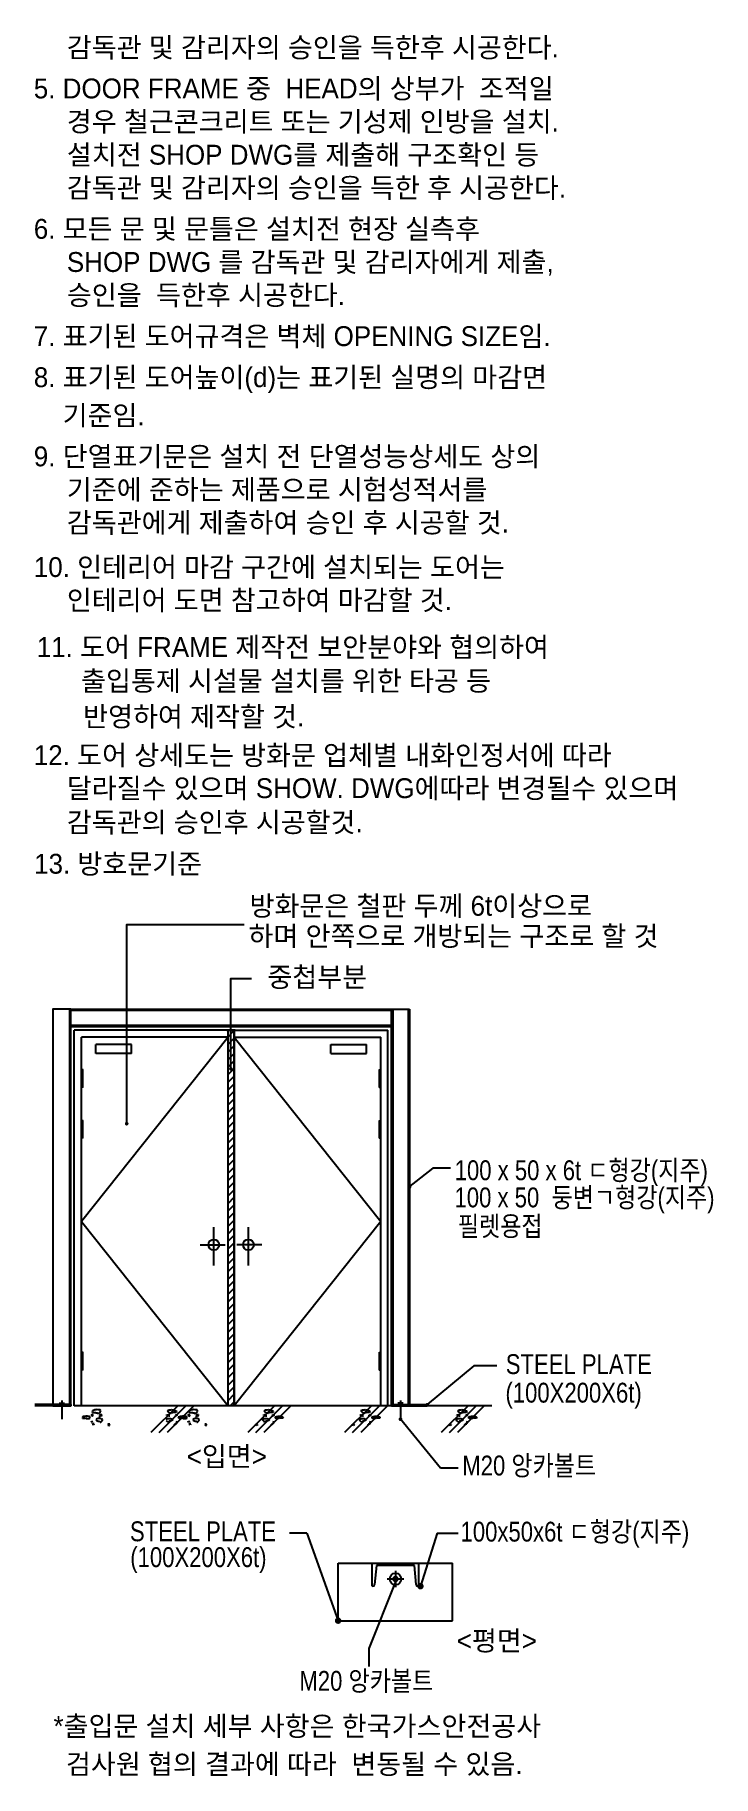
# Model space of a CAD drawing. Extents: x -324 to 841, y -324 to 751.
# Drawn here: x 733.4 to 818.8, y 308.6 to 527.8 of the extents above; entities that cross this region are included whole.
import ezdxf

# ---------------------------------------------------------------- set-up
doc = ezdxf.new("R2010")
doc.units = 0
doc.header["$MEASUREMENT"] = 0
doc.layers.get('0').update_dxf_attribs({"linetype": 'CONTINUOUS'})
for name, color, linetype in [('A-TEXT-NOTE', 7, 'CONTINUOUS'), ('arch', 8, 'CONTINUOUS'), ('DOOR', 4, 'CONTINUOUS'), ('IG', 3, 'CONTINUOUS'), ('M8CONTI', 4, 'CONTINUOUS'), ('N2', 6, 'CONTINUOUS'), ('TEXT', 7, 'CONTINUOUS'), ('WALL', 3, 'CONTINUOUS')]:
    doc.layers.add(name, color=color, linetype=linetype)
doc.layers.add('창호', color=4, linetype='CONTINUOUS', lineweight=13)
doc.styles.add('Gtx', font='')
doc.styles.get('Gtx').set_extended_font_data('Dotum')

msp = doc.modelspace()

# ---------------------------------------------------------------- texts
at = {"layer": 'A-TEXT-NOTE', "style": 'Gtx'}
for s, p in [('감독관 및 감리자의 승인을 득한후 시공한다.', (737.43, 524.93)), ('5. DOOR FRAME 중  HEAD의 상부가  조적일', (733.27, 519.77)), ('경우 철근콘크리트 또는 기성제 인방을 설치.', (737.43, 515.6)), ('설치전 SHOP DWG를 제출해 구조확인 등 ', (737.43, 511.43)), ('감독관 및 감리자의 승인을 득한 후 시공한다. ', (737.43, 507.27)), ('6. 모든 문 및 문틀은 설치전 현장 실측후', (733.27, 502.1)), ('SHOP DWG 를 감독관 및 감리자에게 제출, ', (737.43, 497.93)), ('승인을  득한후 시공한다. ', (737.43, 493.77)), ('7. 표기된 도어규격은 벽체 OPENING SIZE임.', (733.27, 488.6)), ('8. 표기된 도어높이(d)는 표기된 실명의 마감면', (733.27, 483.43)), ('    기준임.', (733.27, 478.63)), ('9. 단열표기문은 설치 전 단열성능상세도 상의', (733.27, 473.47)), ('기준에 준하는 제품으로 시험성적서를', (737.43, 469.3)), ('감독관에게 제출하여 승인 후 시공할 것.', (737.43, 465.13)), ('10. 인테리어 마감 구간에 설치되는 도어는', (733.27, 459.54)), ('인테리어 도면 참고하여 마감할 것.', (737.43, 455.38)), ('11. 도어 FRAME 제작전 보안분야와 협의하여 ', (733.64, 449.47)), (' 출입통제 시설물 설치를 위한 타공 등 ', (738.31, 445.22)), ('반영하여 제작할 것. ', (739.48, 440.73)), ('12. 도어 상세도는 방화문 업체별 내화인정서에 따라 ', (733.27, 435.87)), ('달라질수 있으며 SHOW. DWG에따라 변경될수 있으며 ', (737.43, 431.71)), ('감독관의 승인후 시공할것. ', (737.43, 427.42)), ('13. 방호문기준 ', (733.31, 422.2))]:
    msp.add_text(s, height=2.5, dxfattribs=at).set_placement(p)
at = {"layer": 'TEXT', "style": 'Gtx'}
for s, p in [('방화문은 철판 두께 6t이상으로', (760.42, 416.91, 0)), ('하며 안쪽으로 개방되는 구조로 할 것', (760.29, 413.11, 0)), ('중첩부분', (762.67, 407.94, 0)), ('<입면>', (752.51, 347.63, 0)), ('<평면>', (786.5, 324.43, 0)), ('*출입문 설치 세부 사항은 한국가스안전공사', (735.75, 313.68, 0)), ('  검사원 협의 결과에 따라  변동될 수 있음.', (735.5, 308.9, 0))]:
    msp.add_text(s, height=2.5, dxfattribs=at).set_placement(p)
at = {"layer": 'TEXT', "style": 'Gtx', "width": 0.85}
for s, p in [('100 x 50 x 6t ㄷ형강(지주)', (786.24, 383.63, 0)), ('100 x 50  둥변ㄱ형강(지주)', (786.22, 380.21, 0)), ('필렛용접', (786.64, 376.6, 0)), ('STEEL PLATE', (792.67, 359.23, 0)), ('(100X200X6t)', (792.63, 355.64, 0)), ('M20 앙카볼트', (787.2, 346.47, 0)), ('STEEL PLATE', (745.37, 338.19)), ('100x50x6t ㄷ형강(지주)', (786.98, 338.15)), ('(100X200X6t)', (745.41, 334.94)), ('M20 앙카볼트', (766.7, 319.37))]:
    msp.add_text(s, height=2.5, dxfattribs=at).set_placement(p)

# ---------------------------------------------------------------- hatches: boundary and pattern name
h = msp.add_hatch()
h.set_pattern_fill('ANSI31', color=256, scale=0.21236)
h.set_pattern_definition([(45, (660.9838, 294.4649), (-0.4767608, 0.4767608), [])])
h.paths.add_polyline_path([(757.72, 402.51), (758.48, 402.51), (758.48, 355.24), (757.72, 355.24)])
at = {"layer": 'IG', "extrusion": (4.65661e-10, 1.04774e-09, 1)}
h = msp.add_hatch(color=1, dxfattribs=at)
edge = h.paths.add_edge_path()
edge.add_arc((758.08, 397.63), 0.234, -180, 180, ccw=False)
h = msp.add_hatch(color=1, dxfattribs=at)
edge = h.paths.add_edge_path()
edge.add_arc((744.96, 390.74), 0.234, -180, 180, ccw=False)
h = msp.add_hatch(color=1, dxfattribs=at)
edge = h.paths.add_edge_path()
edge.add_arc((780.55, 382.77), 0.234, -180, 180, ccw=False)
h = msp.add_hatch(color=1, dxfattribs=at)
edge = h.paths.add_edge_path()
edge.add_arc((782.8, 355.37), 0.234, -180, 180, ccw=False)
h = msp.add_hatch(color=1, dxfattribs=at)
edge = h.paths.add_edge_path()
edge.add_arc((779.42, 353.55), 0.234, -180, 180, ccw=False)
at = {"layer": 'IG'}
h = msp.add_hatch(color=1, dxfattribs=at)
edge = h.paths.add_edge_path()
edge.add_arc((778.79, 333.44), 0.406, 90, 450)
h = msp.add_hatch(color=1, dxfattribs=at)
edge = h.paths.add_edge_path()
edge.add_arc((781.93, 332.53), 0.406, 300.2771, 660.2771)
h = msp.add_hatch(color=1, dxfattribs=at)
edge = h.paths.add_edge_path()
edge.add_arc((771.57, 328.19), 0.406, 357.8212, 717.8212)

# ---------------------------------------------------------------- linework, layer by layer
for p, q in [((736.45, 355.58, 0), (737.13, 355.58, 0)), ((779.75, 355.58, 0), (779.08, 355.58, 0))]:
    msp.add_line(p, q)
at = {"elevation": 0}
msp.add_lwpolyline([(757.72, 402.51), (758.48, 402.51), (758.48, 355.24), (757.72, 355.24)], close=True, dxfattribs=at)
at = {"layer": 'arch'}
for p, q in [((790.91, 355.24), (745.13, 355.24, 0)), ((751.4, 355.24, 0), (748.02, 351.87, 0)), ((749.04, 351.87, 0), (752.41, 355.24, 0)), ((753.43, 355.24, 0), (750.05, 351.87, 0)), ((763.58, 355.24, 0), (760.2, 351.87, 0)), ((761.22, 351.87, 0), (764.59, 355.24, 0)), ((765.61, 355.24, 0), (762.23, 351.87, 0)), ((775.76, 355.24, 0), (772.38, 351.87, 0)), ((773.4, 351.87, 0), (776.77, 355.24, 0)), ((777.78, 355.24, 0), (774.41, 351.87, 0)), ((787.94, 355.24, 0), (784.56, 351.87, 0)), ((785.57, 351.87, 0), (788.95, 355.24, 0)), ((789.96, 355.24, 0), (786.59, 351.87, 0)), ((739.44, 353.85, 0), (739.37, 353.78, 0)), ((739.37, 353.78, 0), (739.4, 353.69, 0)), ((739.4, 353.69, 0), (739.49, 353.67, 0)), ((739.54, 353.88, 0), (739.44, 353.85, 0)), ((739.49, 353.67, 0), (739.66, 353.67, 0)), ((739.63, 353.9, 0), (739.54, 353.88, 0)), ((739.82, 353.93, 0), (739.63, 353.9, 0)), ((739.66, 353.67, 0), (739.75, 353.69, 0)), ((739.75, 353.69, 0), (739.82, 353.72, 0)), ((740.01, 353.93, 0), (739.82, 353.93, 0)), ((739.82, 353.72, 0), (739.91, 353.69, 0)), ((739.87, 353.62, 0), (740.03, 353.62, 0)), ((739.91, 353.69, 0), (739.94, 353.67, 0)), ((740.22, 353.9, 0), (740.01, 353.93, 0)), ((740.03, 353.62, 0), (740.22, 353.64, 0)), ((740.36, 353.83, 0), (740.22, 353.9, 0)), ((740.22, 353.64, 0), (740.34, 353.67, 0)), ((740.34, 353.76, 0), (740.36, 353.83, 0)), ((740.34, 353.67, 0), (740.34, 353.76, 0)), ((740.57, 353.24, 0), (740.43, 353.19, 0)), ((740.43, 353.19, 0), (740.43, 353.17, 0)), ((740.57, 354.11, 0), (740.48, 354.05, 0)), ((740.48, 354.05, 0), (740.57, 354, 0)), ((740.64, 354.09, 0), (740.57, 354.11, 0)), ((740.57, 354, 0), (740.64, 353.97, 0)), ((740.72, 353.27, 0), (740.57, 353.24, 0)), ((740.67, 354.59, 0), (740.62, 354.49, 0)), ((740.62, 354.49, 0), (740.67, 354.39, 0)), ((740.67, 353.01, 0), (740.62, 352.94, 0)), ((740.62, 352.94, 0), (740.69, 352.91, 0)), ((740.74, 354.05, 0), (740.64, 354.09, 0)), ((740.64, 353.97, 0), (740.67, 353.97, 0)), ((740.64, 353.95, 0), (740.72, 353.97, 0)), ((740.86, 354.7, 0), (740.67, 354.59, 0)), ((740.67, 354.39, 0), (740.81, 354.38, 0)), ((740.78, 352.98, 0), (740.67, 353.01, 0)), ((740.69, 352.91, 0), (740.76, 352.89, 0)), ((740.72, 353.97, 0), (740.74, 354.05, 0)), ((740.76, 352.89, 0), (740.78, 352.86, 0)), ((740.86, 352.96, 0), (740.78, 352.98, 0)), ((740.81, 354.38, 0), (741.05, 354.38, 0)), ((740.81, 352.85, 0), (740.86, 352.96, 0)), ((740.95, 354.72, 0), (740.86, 354.7, 0)), ((741.11, 354.75, 0), (740.95, 354.72, 0)), ((741.05, 354.38, 0), (741.14, 354.35, 0)), ((741.16, 353.55, 0), (741.09, 353.48, 0)), ((741.09, 353.48, 0), (741.14, 353.41, 0)), ((741.23, 354.77, 0), (741.11, 354.75, 0)), ((741.14, 354.35, 0), (741.3, 354.35, 0)), ((741.14, 353.41, 0), (741.21, 353.36, 0)), ((741.26, 353.6, 0), (741.16, 353.55, 0)), ((741.21, 353.36, 0), (741.3, 353.34, 0)), ((741.38, 354.75, 0), (741.23, 354.77, 0)), ((741.23, 354.28, 0), (741.32, 354.3, 0)), ((741.38, 353.62, 0), (741.26, 353.6, 0)), ((741.3, 354.35, 0), (741.32, 354.33, 0)), ((741.3, 353.34, 0), (741.38, 353.31, 0)), ((741.32, 354.3, 0), (741.54, 354.33, 0)), ((741.56, 354.75, 0), (741.38, 354.75, 0)), ((741.71, 353.62, 0), (741.38, 353.62, 0)), ((741.38, 353.31, 0), (741.47, 353.29, 0)), ((741.44, 353.95, 0), (741.54, 353.95, 0)), ((741.47, 353.29, 0), (741.54, 353.29, 0)), ((741.59, 354.05, 0), (741.52, 354.02, 0)), ((741.52, 354.02, 0), (741.59, 353.97, 0)), ((741.54, 354.33, 0), (741.61, 354.44, 0)), ((741.54, 353.95, 0), (741.63, 353.97, 0)), ((741.54, 353.29, 0), (741.63, 353.24, 0)), ((741.63, 354.72, 0), (741.56, 354.75, 0)), ((741.73, 354.09, 0), (741.59, 354.05, 0)), ((741.61, 354.44, 0), (741.68, 354.54, 0)), ((741.61, 353.17, 0), (741.71, 353.19, 0)), ((741.71, 354.66, 0), (741.63, 354.72, 0)), ((741.63, 353.97, 0), (741.75, 354, 0)), ((741.63, 353.24, 0), (741.63, 353.22, 0)), ((741.68, 354.54, 0), (741.71, 354.66, 0)), ((741.84, 353.57, 0), (741.71, 353.62, 0)), ((741.71, 353.19, 0), (741.87, 353.36, 0)), ((741.82, 354.09, 0), (741.73, 354.09, 0)), ((741.75, 354, 0), (741.87, 354.02, 0)), ((741.87, 354.02, 0), (741.82, 354.09, 0)), ((741.92, 353.5, 0), (741.84, 353.57, 0)), ((741.87, 353.36, 0), (741.92, 353.43, 0)), ((741.92, 353.43, 0), (741.92, 353.5, 0)), ((742.67, 352.91, 0), (742.6, 352.89, 0)), ((742.6, 352.89, 0), (742.64, 352.82, 0)), ((742.76, 352.94, 0), (742.67, 352.91, 0)), ((742.83, 352.91, 0), (742.76, 352.94, 0)), ((742.81, 352.82, 0), (742.83, 352.91, 0)), ((749.93, 353.5, 0), (750, 353.57, 0)), ((749.98, 354.02, 0), (750.03, 354.09, 0)), ((750.1, 354, 0), (749.98, 354.02, 0)), ((750.14, 353.19, 0), (749.98, 353.36, 0)), ((750, 353.57, 0), (750.14, 353.62, 0)), ((750.03, 354.09, 0), (750.12, 354.09, 0)), ((750.21, 353.97, 0), (750.1, 354, 0)), ((750.12, 354.09, 0), (750.26, 354.05, 0)), ((750.14, 354.66, 0), (750.21, 354.72, 0)), ((750.17, 354.54, 0), (750.14, 354.66, 0)), ((750.14, 353.62, 0), (750.47, 353.62, 0)), ((750.24, 353.17, 0), (750.14, 353.19, 0)), ((750.24, 354.44, 0), (750.17, 354.54, 0)), ((750.21, 354.72, 0), (750.29, 354.75, 0)), ((750.31, 353.95, 0), (750.21, 353.97, 0)), ((750.31, 353.29, 0), (750.21, 353.24, 0)), ((750.21, 353.24, 0), (750.21, 353.22, 0)), ((750.31, 354.33, 0), (750.24, 354.44, 0)), ((750.26, 354.05, 0), (750.33, 354.02, 0)), ((750.33, 354.02, 0), (750.26, 353.97, 0)), ((750.29, 354.75, 0), (750.47, 354.75, 0)), ((750.52, 354.3, 0), (750.31, 354.33, 0)), ((750.41, 353.95, 0), (750.31, 353.95, 0)), ((750.38, 353.29, 0), (750.31, 353.29, 0)), ((750.47, 353.31, 0), (750.38, 353.29, 0)), ((750.47, 354.75, 0), (750.62, 354.77, 0)), ((750.47, 353.62, 0), (750.59, 353.6, 0)), ((750.54, 353.34, 0), (750.47, 353.31, 0)), ((750.54, 354.35, 0), (750.52, 354.33, 0)), ((750.62, 354.28, 0), (750.52, 354.3, 0)), ((750.71, 354.35, 0), (750.54, 354.35, 0)), ((750.64, 353.36, 0), (750.54, 353.34, 0)), ((750.59, 353.6, 0), (750.69, 353.55, 0)), ((750.62, 354.77, 0), (750.74, 354.75, 0)), ((750.71, 353.41, 0), (750.64, 353.36, 0)), ((750.69, 353.55, 0), (750.76, 353.48, 0)), ((750.8, 354.38, 0), (750.71, 354.35, 0)), ((750.76, 353.48, 0), (750.71, 353.41, 0)), ((750.74, 354.75, 0), (750.9, 354.72, 0)), ((751.04, 354.38, 0), (750.8, 354.38, 0)), ((750.9, 354.72, 0), (750.99, 354.7, 0)), ((750.99, 354.7, 0), (751.18, 354.59, 0)), ((750.99, 352.96, 0), (751.07, 352.98, 0)), ((751.04, 352.85, 0), (750.99, 352.96, 0)), ((751.18, 354.39, 0), (751.04, 354.38, 0)), ((751.07, 352.98, 0), (751.18, 353.01, 0)), ((751.09, 352.89, 0), (751.07, 352.86, 0)), ((751.16, 352.91, 0), (751.09, 352.89, 0)), ((751.11, 354.05, 0), (751.2, 354.09, 0)), ((751.13, 353.97, 0), (751.11, 354.05, 0)), ((751.2, 353.95, 0), (751.13, 353.97, 0)), ((751.13, 353.27, 0), (751.28, 353.24, 0)), ((751.23, 352.94, 0), (751.16, 352.91, 0)), ((751.18, 354.59, 0), (751.23, 354.49, 0)), ((751.23, 354.49, 0), (751.18, 354.39, 0)), ((751.2, 353.97, 0), (751.18, 353.97, 0)), ((751.18, 353.01, 0), (751.23, 352.94, 0)), ((751.2, 354.09, 0), (751.28, 354.11, 0)), ((751.28, 354, 0), (751.2, 353.97, 0)), ((751.28, 354.11, 0), (751.37, 354.05, 0)), ((751.37, 354.05, 0), (751.28, 354, 0)), ((751.28, 353.24, 0), (751.41, 353.19, 0)), ((751.41, 353.19, 0), (751.41, 353.17, 0)), ((751.49, 353.83, 0), (751.63, 353.9, 0)), ((751.51, 353.76, 0), (751.49, 353.83, 0)), ((751.51, 353.67, 0), (751.51, 353.76, 0)), ((751.63, 353.64, 0), (751.51, 353.67, 0)), ((751.62, 353.85, 0), (751.55, 353.78, 0)), ((751.55, 353.78, 0), (751.58, 353.69, 0)), ((751.58, 353.69, 0), (751.67, 353.67, 0)), ((751.72, 353.88, 0), (751.62, 353.85, 0)), ((751.63, 353.9, 0), (751.84, 353.93, 0)), ((751.82, 353.62, 0), (751.63, 353.64, 0)), ((751.67, 353.67, 0), (751.83, 353.67, 0)), ((751.81, 353.9, 0), (751.72, 353.88, 0)), ((752, 353.93, 0), (751.81, 353.9, 0)), ((751.98, 353.62, 0), (751.82, 353.62, 0)), ((751.83, 353.67, 0), (751.93, 353.69, 0)), ((751.84, 353.93, 0), (752.03, 353.93, 0)), ((751.94, 353.69, 0), (751.91, 353.67, 0)), ((751.93, 353.69, 0), (752, 353.72, 0)), ((752.03, 353.72, 0), (751.94, 353.69, 0)), ((752.19, 353.93, 0), (752, 353.93, 0)), ((752, 353.72, 0), (752.09, 353.69, 0)), ((752.03, 353.93, 0), (752.22, 353.9, 0)), ((752.1, 353.69, 0), (752.03, 353.72, 0)), ((752.05, 353.62, 0), (752.21, 353.62, 0)), ((752.09, 353.69, 0), (752.12, 353.67, 0)), ((752.19, 353.67, 0), (752.1, 353.69, 0)), ((752.4, 353.9, 0), (752.19, 353.93, 0)), ((752.36, 353.67, 0), (752.19, 353.67, 0)), ((752.21, 353.62, 0), (752.4, 353.64, 0)), ((752.22, 353.9, 0), (752.31, 353.88, 0)), ((752.31, 353.88, 0), (752.4, 353.85, 0)), ((752.45, 353.69, 0), (752.36, 353.67, 0)), ((752.54, 353.83, 0), (752.4, 353.9, 0)), ((752.4, 353.85, 0), (752.48, 353.78, 0)), ((752.4, 353.64, 0), (752.52, 353.67, 0)), ((752.48, 353.78, 0), (752.45, 353.69, 0)), ((752.52, 353.76, 0), (752.54, 353.83, 0)), ((752.52, 353.67, 0), (752.52, 353.76, 0)), ((752.75, 353.24, 0), (752.61, 353.19, 0)), ((752.61, 353.19, 0), (752.61, 353.17, 0)), ((752.75, 354.11, 0), (752.66, 354.05, 0)), ((752.66, 354.05, 0), (752.75, 354, 0)), ((752.82, 354.09, 0), (752.75, 354.11, 0)), ((752.75, 354, 0), (752.82, 353.97, 0)), ((752.9, 353.27, 0), (752.75, 353.24, 0)), ((752.85, 354.59, 0), (752.8, 354.49, 0)), ((752.8, 354.49, 0), (752.85, 354.39, 0)), ((752.85, 353.01, 0), (752.8, 352.94, 0)), ((752.8, 352.94, 0), (752.87, 352.91, 0)), ((752.92, 354.05, 0), (752.82, 354.09, 0)), ((752.82, 353.97, 0), (752.85, 353.97, 0)), ((752.82, 353.95, 0), (752.9, 353.97, 0)), ((753.03, 354.7, 0), (752.85, 354.59, 0)), ((752.85, 354.39, 0), (752.99, 354.38, 0)), ((752.96, 352.98, 0), (752.85, 353.01, 0)), ((752.87, 352.91, 0), (752.94, 352.89, 0)), ((752.9, 353.97, 0), (752.92, 354.05, 0)), ((752.94, 352.89, 0), (752.96, 352.86, 0)), ((753.03, 352.96, 0), (752.96, 352.98, 0)), ((752.99, 354.38, 0), (753.23, 354.38, 0)), ((752.99, 352.85, 0), (753.03, 352.96, 0)), ((753.13, 354.72, 0), (753.03, 354.7, 0)), ((753.29, 354.75, 0), (753.13, 354.72, 0)), ((753.23, 354.38, 0), (753.32, 354.35, 0)), ((753.34, 353.55, 0), (753.27, 353.48, 0)), ((753.27, 353.48, 0), (753.32, 353.41, 0)), ((753.41, 354.77, 0), (753.29, 354.75, 0)), ((753.32, 354.35, 0), (753.48, 354.35, 0)), ((753.32, 353.41, 0), (753.39, 353.36, 0)), ((753.44, 353.6, 0), (753.34, 353.55, 0)), ((753.39, 353.36, 0), (753.48, 353.34, 0)), ((753.56, 354.75, 0), (753.41, 354.77, 0)), ((753.41, 354.28, 0), (753.5, 354.3, 0)), ((753.56, 353.62, 0), (753.44, 353.6, 0)), ((753.48, 354.35, 0), (753.5, 354.33, 0)), ((753.48, 353.34, 0), (753.56, 353.31, 0)), ((753.5, 354.3, 0), (753.72, 354.33, 0)), ((753.74, 354.75, 0), (753.56, 354.75, 0)), ((753.89, 353.62, 0), (753.56, 353.62, 0)), ((753.56, 353.31, 0), (753.65, 353.29, 0)), ((753.62, 353.95, 0), (753.72, 353.95, 0)), ((753.65, 353.29, 0), (753.72, 353.29, 0)), ((753.77, 354.05, 0), (753.69, 354.02, 0)), ((753.69, 354.02, 0), (753.77, 353.97, 0)), ((753.72, 354.33, 0), (753.79, 354.44, 0)), ((753.72, 353.95, 0), (753.81, 353.97, 0)), ((753.72, 353.29, 0), (753.81, 353.24, 0)), ((753.81, 354.72, 0), (753.74, 354.75, 0)), ((753.91, 354.09, 0), (753.77, 354.05, 0)), ((753.79, 354.44, 0), (753.86, 354.54, 0)), ((753.79, 353.17, 0), (753.89, 353.19, 0)), ((753.89, 354.66, 0), (753.81, 354.72, 0)), ((753.81, 353.97, 0), (753.93, 354, 0)), ((753.81, 353.24, 0), (753.81, 353.22, 0)), ((753.86, 354.54, 0), (753.89, 354.66, 0)), ((754.02, 353.57, 0), (753.89, 353.62, 0)), ((753.89, 353.19, 0), (754.05, 353.36, 0)), ((754, 354.09, 0), (753.91, 354.09, 0)), ((753.93, 354, 0), (754.05, 354.02, 0)), ((754.05, 354.02, 0), (754, 354.09, 0)), ((754.1, 353.5, 0), (754.02, 353.57, 0)), ((754.05, 353.36, 0), (754.1, 353.43, 0)), ((754.1, 353.43, 0), (754.1, 353.5, 0)), ((754.85, 352.91, 0), (754.78, 352.89, 0)), ((754.78, 352.89, 0), (754.82, 352.82, 0)), ((754.94, 352.94, 0), (754.85, 352.91, 0)), ((755.01, 352.91, 0), (754.94, 352.94, 0)), ((754.99, 352.82, 0), (755.01, 352.91, 0)), ((761.19, 352.91, 0), (761.27, 352.94, 0)), ((761.22, 352.82, 0), (761.19, 352.91, 0)), ((761.27, 352.94, 0), (761.36, 352.91, 0)), ((761.36, 352.91, 0), (761.43, 352.89, 0)), ((761.43, 352.89, 0), (761.38, 352.82, 0)), ((762.11, 353.5, 0), (762.18, 353.57, 0)), ((762.11, 353.43, 0), (762.11, 353.5, 0)), ((762.16, 353.36, 0), (762.11, 353.43, 0)), ((762.16, 354.02, 0), (762.21, 354.09, 0)), ((762.28, 354, 0), (762.16, 354.02, 0)), ((762.32, 353.19, 0), (762.16, 353.36, 0)), ((762.18, 353.57, 0), (762.32, 353.62, 0)), ((762.21, 354.09, 0), (762.3, 354.09, 0)), ((762.39, 353.97, 0), (762.28, 354, 0)), ((762.3, 354.09, 0), (762.44, 354.05, 0)), ((762.32, 354.66, 0), (762.39, 354.72, 0)), ((762.35, 354.54, 0), (762.32, 354.66, 0)), ((762.32, 353.62, 0), (762.65, 353.62, 0)), ((762.42, 353.17, 0), (762.32, 353.19, 0)), ((762.42, 354.44, 0), (762.35, 354.54, 0)), ((762.39, 354.72, 0), (762.47, 354.75, 0)), ((762.49, 353.95, 0), (762.39, 353.97, 0)), ((762.49, 353.29, 0), (762.39, 353.24, 0)), ((762.39, 353.24, 0), (762.39, 353.22, 0)), ((762.49, 354.33, 0), (762.42, 354.44, 0)), ((762.44, 354.05, 0), (762.51, 354.02, 0)), ((762.51, 354.02, 0), (762.44, 353.97, 0)), ((762.47, 354.75, 0), (762.65, 354.75, 0)), ((762.7, 354.3, 0), (762.49, 354.33, 0)), ((762.59, 353.95, 0), (762.49, 353.95, 0)), ((762.56, 353.29, 0), (762.49, 353.29, 0)), ((762.65, 353.31, 0), (762.56, 353.29, 0)), ((762.65, 354.75, 0), (762.8, 354.77, 0)), ((762.65, 353.62, 0), (762.77, 353.6, 0)), ((762.72, 353.34, 0), (762.65, 353.31, 0)), ((762.72, 354.35, 0), (762.7, 354.33, 0)), ((762.8, 354.28, 0), (762.7, 354.3, 0)), ((762.89, 354.35, 0), (762.72, 354.35, 0)), ((762.82, 353.36, 0), (762.72, 353.34, 0)), ((762.77, 353.6, 0), (762.87, 353.55, 0)), ((762.8, 354.77, 0), (762.91, 354.75, 0)), ((762.89, 353.41, 0), (762.82, 353.36, 0)), ((762.87, 353.55, 0), (762.93, 353.48, 0)), ((762.98, 354.38, 0), (762.89, 354.35, 0)), ((762.93, 353.48, 0), (762.89, 353.41, 0)), ((762.91, 354.75, 0), (763.08, 354.72, 0)), ((763.22, 354.38, 0), (762.98, 354.38, 0)), ((763.08, 354.72, 0), (763.17, 354.7, 0)), ((763.17, 354.7, 0), (763.36, 354.59, 0)), ((763.17, 352.96, 0), (763.24, 352.98, 0)), ((763.22, 352.85, 0), (763.17, 352.96, 0)), ((763.36, 354.39, 0), (763.22, 354.38, 0)), ((763.24, 352.98, 0), (763.36, 353.01, 0)), ((763.26, 352.89, 0), (763.24, 352.86, 0)), ((763.34, 352.91, 0), (763.26, 352.89, 0)), ((763.29, 354.05, 0), (763.38, 354.09, 0)), ((763.31, 353.97, 0), (763.29, 354.05, 0)), ((763.38, 353.95, 0), (763.31, 353.97, 0)), ((763.31, 353.27, 0), (763.46, 353.24, 0)), ((763.41, 352.94, 0), (763.34, 352.91, 0)), ((763.36, 354.59, 0), (763.41, 354.49, 0)), ((763.41, 354.49, 0), (763.36, 354.39, 0)), ((763.38, 353.97, 0), (763.36, 353.97, 0)), ((763.36, 353.01, 0), (763.41, 352.94, 0)), ((763.38, 354.09, 0), (763.46, 354.11, 0)), ((763.46, 354, 0), (763.38, 353.97, 0)), ((763.46, 354.11, 0), (763.55, 354.05, 0)), ((763.55, 354.05, 0), (763.46, 354, 0)), ((763.46, 353.24, 0), (763.59, 353.19, 0)), ((763.59, 353.19, 0), (763.59, 353.17, 0)), ((763.67, 353.83, 0), (763.81, 353.9, 0)), ((763.69, 353.76, 0), (763.67, 353.83, 0)), ((763.69, 353.67, 0), (763.69, 353.76, 0)), ((763.81, 353.64, 0), (763.69, 353.67, 0)), ((763.81, 353.9, 0), (764.02, 353.93, 0)), ((764, 353.62, 0), (763.81, 353.64, 0)), ((764.16, 353.62, 0), (764, 353.62, 0)), ((764.02, 353.93, 0), (764.21, 353.93, 0)), ((764.12, 353.69, 0), (764.09, 353.67, 0)), ((764.21, 353.72, 0), (764.12, 353.69, 0)), ((764.21, 353.93, 0), (764.4, 353.9, 0)), ((764.28, 353.69, 0), (764.21, 353.72, 0)), ((764.37, 353.67, 0), (764.28, 353.69, 0)), ((764.54, 353.67, 0), (764.37, 353.67, 0)), ((764.4, 353.9, 0), (764.49, 353.88, 0)), ((764.49, 353.88, 0), (764.58, 353.85, 0)), ((764.63, 353.69, 0), (764.54, 353.67, 0)), ((764.58, 353.85, 0), (764.66, 353.78, 0)), ((764.66, 353.78, 0), (764.63, 353.69, 0)), ((773.37, 352.91, 0), (773.45, 352.94, 0)), ((773.4, 352.82, 0), (773.37, 352.91, 0)), ((773.45, 352.94, 0), (773.54, 352.91, 0)), ((773.54, 352.91, 0), (773.61, 352.89, 0)), ((773.61, 352.89, 0), (773.56, 352.82, 0)), ((774.29, 353.5, 0), (774.36, 353.57, 0)), ((774.29, 353.43, 0), (774.29, 353.5, 0)), ((774.34, 353.36, 0), (774.29, 353.43, 0)), ((774.34, 354.02, 0), (774.39, 354.09, 0)), ((774.45, 354, 0), (774.34, 354.02, 0)), ((774.5, 353.19, 0), (774.34, 353.36, 0)), ((774.36, 353.57, 0), (774.5, 353.62, 0)), ((774.39, 354.09, 0), (774.48, 354.09, 0)), ((774.57, 353.97, 0), (774.45, 354, 0)), ((774.48, 354.09, 0), (774.62, 354.05, 0)), ((774.5, 354.66, 0), (774.57, 354.72, 0)), ((774.53, 354.54, 0), (774.5, 354.66, 0)), ((774.5, 353.62, 0), (774.83, 353.62, 0)), ((774.6, 353.17, 0), (774.5, 353.19, 0)), ((774.6, 354.44, 0), (774.53, 354.54, 0)), ((774.57, 354.72, 0), (774.65, 354.75, 0)), ((774.67, 353.95, 0), (774.57, 353.97, 0)), ((774.67, 353.29, 0), (774.57, 353.24, 0)), ((774.57, 353.24, 0), (774.57, 353.22, 0)), ((774.67, 354.33, 0), (774.6, 354.44, 0)), ((774.62, 354.05, 0), (774.69, 354.02, 0)), ((774.69, 354.02, 0), (774.62, 353.97, 0)), ((774.65, 354.75, 0), (774.83, 354.75, 0)), ((774.88, 354.3, 0), (774.67, 354.33, 0)), ((774.76, 353.95, 0), (774.67, 353.95, 0)), ((774.74, 353.29, 0), (774.67, 353.29, 0)), ((774.83, 353.31, 0), (774.74, 353.29, 0)), ((774.83, 354.75, 0), (774.98, 354.77, 0)), ((774.83, 353.62, 0), (774.95, 353.6, 0)), ((774.9, 353.34, 0), (774.83, 353.31, 0)), ((774.9, 354.35, 0), (774.88, 354.33, 0)), ((774.98, 354.28, 0), (774.88, 354.3, 0)), ((775.07, 354.35, 0), (774.9, 354.35, 0)), ((774.99, 353.36, 0), (774.9, 353.34, 0)), ((774.95, 353.6, 0), (775.05, 353.55, 0)), ((774.98, 354.77, 0), (775.09, 354.75, 0)), ((775.07, 353.41, 0), (774.99, 353.36, 0)), ((775.05, 353.55, 0), (775.11, 353.48, 0)), ((775.16, 354.38, 0), (775.07, 354.35, 0)), ((775.11, 353.48, 0), (775.07, 353.41, 0)), ((775.09, 354.75, 0), (775.26, 354.72, 0)), ((775.4, 354.38, 0), (775.16, 354.38, 0)), ((775.26, 354.72, 0), (775.35, 354.7, 0)), ((775.35, 354.7, 0), (775.54, 354.59, 0)), ((775.35, 352.96, 0), (775.42, 352.98, 0)), ((775.4, 352.85, 0), (775.35, 352.96, 0)), ((775.54, 354.39, 0), (775.4, 354.38, 0)), ((775.42, 352.98, 0), (775.54, 353.01, 0)), ((775.44, 352.89, 0), (775.42, 352.86, 0)), ((775.52, 352.91, 0), (775.44, 352.89, 0)), ((775.47, 354.05, 0), (775.56, 354.09, 0)), ((775.49, 353.97, 0), (775.47, 354.05, 0)), ((775.56, 353.95, 0), (775.49, 353.97, 0)), ((775.49, 353.27, 0), (775.63, 353.24, 0)), ((775.59, 352.94, 0), (775.52, 352.91, 0)), ((775.54, 354.59, 0), (775.59, 354.49, 0)), ((775.59, 354.49, 0), (775.54, 354.39, 0)), ((775.56, 353.97, 0), (775.54, 353.97, 0)), ((775.54, 353.01, 0), (775.59, 352.94, 0)), ((775.56, 354.09, 0), (775.63, 354.11, 0)), ((775.63, 354, 0), (775.56, 353.97, 0)), ((775.63, 354.11, 0), (775.73, 354.05, 0)), ((775.73, 354.05, 0), (775.63, 354, 0)), ((775.63, 353.24, 0), (775.77, 353.19, 0)), ((775.77, 353.19, 0), (775.77, 353.17, 0)), ((775.85, 353.83, 0), (775.98, 353.9, 0)), ((775.87, 353.76, 0), (775.85, 353.83, 0)), ((775.87, 353.67, 0), (775.87, 353.76, 0)), ((775.98, 353.64, 0), (775.87, 353.67, 0)), ((775.98, 353.9, 0), (776.2, 353.93, 0)), ((776.18, 353.62, 0), (775.98, 353.64, 0)), ((776.34, 353.62, 0), (776.18, 353.62, 0)), ((776.2, 353.93, 0), (776.39, 353.93, 0)), ((776.29, 353.69, 0), (776.27, 353.67, 0)), ((776.39, 353.72, 0), (776.29, 353.69, 0)), ((776.39, 353.93, 0), (776.58, 353.9, 0)), ((776.46, 353.69, 0), (776.39, 353.72, 0)), ((776.55, 353.67, 0), (776.46, 353.69, 0)), ((776.72, 353.67, 0), (776.55, 353.67, 0)), ((776.58, 353.9, 0), (776.67, 353.88, 0)), ((776.67, 353.88, 0), (776.76, 353.85, 0)), ((776.81, 353.69, 0), (776.72, 353.67, 0)), ((776.76, 353.85, 0), (776.83, 353.78, 0)), ((776.83, 353.78, 0), (776.81, 353.69, 0)), ((785.55, 352.91, 0), (785.62, 352.94, 0)), ((785.58, 352.82, 0), (785.55, 352.91, 0)), ((785.62, 352.94, 0), (785.72, 352.91, 0)), ((785.72, 352.91, 0), (785.79, 352.89, 0)), ((785.79, 352.89, 0), (785.74, 352.82, 0)), ((786.47, 353.5, 0), (786.54, 353.57, 0)), ((786.47, 353.43, 0), (786.47, 353.5, 0)), ((786.51, 353.36, 0), (786.47, 353.43, 0)), ((786.51, 354.02, 0), (786.57, 354.09, 0)), ((786.63, 354, 0), (786.51, 354.02, 0)), ((786.68, 353.19, 0), (786.51, 353.36, 0)), ((786.54, 353.57, 0), (786.68, 353.62, 0)), ((786.57, 354.09, 0), (786.66, 354.09, 0)), ((786.75, 353.97, 0), (786.63, 354, 0)), ((786.66, 354.09, 0), (786.8, 354.05, 0)), ((786.68, 354.66, 0), (786.75, 354.72, 0)), ((786.71, 354.54, 0), (786.68, 354.66, 0)), ((786.68, 353.62, 0), (787.01, 353.62, 0)), ((786.78, 353.17, 0), (786.68, 353.19, 0)), ((786.78, 354.44, 0), (786.71, 354.54, 0)), ((786.75, 354.72, 0), (786.82, 354.75, 0)), ((786.84, 353.95, 0), (786.75, 353.97, 0)), ((786.84, 353.29, 0), (786.75, 353.24, 0)), ((786.75, 353.24, 0), (786.75, 353.22, 0)), ((786.84, 354.33, 0), (786.78, 354.44, 0)), ((786.8, 354.05, 0), (786.87, 354.02, 0)), ((786.87, 354.02, 0), (786.8, 353.97, 0)), ((786.82, 354.75, 0), (787.01, 354.75, 0)), ((787.06, 354.3, 0), (786.84, 354.33, 0)), ((786.94, 353.95, 0), (786.84, 353.95, 0)), ((786.92, 353.29, 0), (786.84, 353.29, 0)), ((787.01, 353.31, 0), (786.92, 353.29, 0)), ((787.01, 354.75, 0), (787.15, 354.77, 0)), ((787.01, 353.62, 0), (787.13, 353.6, 0)), ((787.08, 353.34, 0), (787.01, 353.31, 0)), ((787.08, 354.35, 0), (787.06, 354.33, 0)), ((787.15, 354.28, 0), (787.06, 354.3, 0)), ((787.25, 354.35, 0), (787.08, 354.35, 0)), ((787.17, 353.36, 0), (787.08, 353.34, 0)), ((787.13, 353.6, 0), (787.23, 353.55, 0)), ((787.15, 354.77, 0), (787.27, 354.75, 0)), ((787.25, 353.41, 0), (787.17, 353.36, 0)), ((787.23, 353.55, 0), (787.29, 353.48, 0)), ((787.34, 354.38, 0), (787.25, 354.35, 0)), ((787.29, 353.48, 0), (787.25, 353.41, 0)), ((787.27, 354.75, 0), (787.44, 354.72, 0)), ((787.58, 354.38, 0), (787.34, 354.38, 0)), ((787.44, 354.72, 0), (787.53, 354.7, 0)), ((787.53, 354.7, 0), (787.71, 354.59, 0)), ((787.53, 352.96, 0), (787.6, 352.98, 0)), ((787.58, 352.85, 0), (787.53, 352.96, 0)), ((787.71, 354.39, 0), (787.58, 354.38, 0)), ((787.6, 352.98, 0), (787.71, 353.01, 0)), ((787.62, 352.89, 0), (787.6, 352.86, 0)), ((787.7, 352.91, 0), (787.62, 352.89, 0)), ((787.65, 354.05, 0), (787.74, 354.09, 0)), ((787.67, 353.97, 0), (787.65, 354.05, 0)), ((787.74, 353.95, 0), (787.67, 353.97, 0)), ((787.67, 353.27, 0), (787.81, 353.24, 0)), ((787.77, 352.94, 0), (787.7, 352.91, 0)), ((787.71, 354.59, 0), (787.77, 354.49, 0)), ((787.77, 354.49, 0), (787.71, 354.39, 0)), ((787.74, 353.97, 0), (787.71, 353.97, 0)), ((787.71, 353.01, 0), (787.77, 352.94, 0)), ((787.74, 354.09, 0), (787.81, 354.11, 0)), ((787.81, 354, 0), (787.74, 353.97, 0)), ((787.81, 354.11, 0), (787.91, 354.05, 0)), ((787.91, 354.05, 0), (787.81, 354, 0)), ((787.81, 353.24, 0), (787.95, 353.19, 0)), ((787.95, 353.19, 0), (787.95, 353.17, 0)), ((788.02, 353.83, 0), (788.16, 353.9, 0)), ((788.04, 353.76, 0), (788.02, 353.83, 0)), ((788.04, 353.67, 0), (788.04, 353.76, 0)), ((788.16, 353.64, 0), (788.04, 353.67, 0)), ((788.16, 353.9, 0), (788.37, 353.93, 0)), ((788.35, 353.62, 0), (788.16, 353.64, 0)), ((788.52, 353.62, 0), (788.35, 353.62, 0)), ((788.37, 353.93, 0), (788.57, 353.93, 0)), ((788.47, 353.69, 0), (788.45, 353.67, 0)), ((788.57, 353.72, 0), (788.47, 353.69, 0)), ((788.57, 353.93, 0), (788.76, 353.9, 0)), ((788.64, 353.69, 0), (788.57, 353.72, 0)), ((788.73, 353.67, 0), (788.64, 353.69, 0)), ((788.9, 353.67, 0), (788.73, 353.67, 0)), ((788.76, 353.9, 0), (788.85, 353.88, 0)), ((788.85, 353.88, 0), (788.94, 353.85, 0)), ((788.99, 353.69, 0), (788.9, 353.67, 0)), ((788.94, 353.85, 0), (789.01, 353.78, 0)), ((789.01, 353.78, 0), (788.99, 353.69, 0)), ((742.64, 352.82, 0), (742.7, 352.77, 0)), ((742.7, 352.75, 0), (742.81, 352.82, 0)), ((754.82, 352.82, 0), (754.87, 352.77, 0)), ((754.87, 352.75, 0), (754.99, 352.82, 0)), ((761.33, 352.75, 0), (761.22, 352.82, 0)), ((761.38, 352.82, 0), (761.33, 352.77, 0)), ((773.51, 352.75, 0), (773.4, 352.82, 0)), ((773.56, 352.82, 0), (773.51, 352.77, 0)), ((785.69, 352.75, 0), (785.58, 352.82, 0)), ((785.74, 352.82, 0), (785.69, 352.77, 0))]:
    msp.add_line(p, q, dxfattribs=at)
at = {"layer": 'DOOR'}
for p, q in [((738.37, 355.24, 0), (738.37, 402.51, 0)), ((758.62, 402.51, 0), (738.37, 402.51, 0)), ((739.27, 355.24, 0), (739.27, 401.61, 0)), ((757.72, 401.61, 0), (739.27, 378.43, 0)), ((757.72, 401.61, 0), (739.27, 401.61, 0)), ((757.58, 402.51, 0), (777.84, 402.51, 0)), ((757.72, 355.24, 0), (757.72, 402.51, 0)), ((758.48, 355.24, 0), (758.48, 402.51, 0)), ((758.48, 401.61, 0), (776.94, 401.61, 0)), ((758.48, 401.61, 0), (776.94, 378.43, 0)), ((776.94, 355.24, 0), (776.94, 401.61, 0)), ((777.84, 355.24, 0), (777.84, 402.51, 0)), ((745.57, 400.71, 0), (741.07, 400.71, 0)), ((741.07, 399.58, 0), (741.07, 400.71, 0)), ((745.57, 399.58, 0), (741.07, 399.58, 0)), ((745.57, 399.58, 0), (745.57, 400.71, 0)), ((770.64, 400.71, 0), (775.14, 400.71, 0)), ((770.64, 399.58, 0), (770.64, 400.71, 0)), ((770.64, 399.58, 0), (775.14, 399.58, 0)), ((775.14, 399.58, 0), (775.14, 400.71, 0)), ((739.27, 378.43, 0), (757.72, 355.24, 0)), ((755.92, 372.88, 0), (755.92, 377.7, 0)), ((776.94, 378.43, 0), (758.48, 355.24, 0)), ((760.28, 372.88, 0), (760.28, 377.7, 0)), ((754.21, 375.5, 0), (757.37, 375.5, 0)), ((761.99, 375.5, 0), (758.83, 375.5, 0)), ((758.62, 355.24, 0), (738.37, 355.24, 0))]:
    msp.add_line(p, q, dxfattribs=at)
for centre in [(755.92, 375.5, 0), (760.28, 375.5, 0)]:
    msp.add_circle(centre, 0.675, dxfattribs=at)
at = {"layer": 'IG', "color": 1}
for p, q in [((783.49, 385.15, 0), (780.37, 382.69, 0)), ((785.7, 385.15, 0), (783.49, 385.15, 0)), ((788.66, 360.27, 0), (782.79, 355.38, 0)), ((791.54, 360.27, 0), (788.66, 360.27, 0)), ((784.45, 347.39, 0), (779.42, 353.55, 0)), ((786.66, 347.39, 0), (784.45, 347.39, 0)), ((767.63, 339.21), (765.44, 339.21)), ((767.63, 339.21), (771.57, 328.17)), ((784.03, 339.21), (781.93, 332.53)), ((784.03, 339.21), (786.66, 339.21)), ((775.48, 324.7), (778.79, 332.98)), ((775.48, 322.41), (775.48, 324.7))]:
    msp.add_line(p, q, dxfattribs=at)
at = {"layer": 'IG', "color": 0}
for p, q in [((779.83, 333.44), (777.76, 333.44)), ((778.79, 334.47), (778.79, 332.4))]:
    msp.add_line(p, q, dxfattribs=at)
at = {"layer": 'IG', "color": 1}
msp.add_lwpolyline([(744.96, 390.79), (744.96, 415.8), (759.76, 415.8)], dxfattribs=at)
at = {"layer": 'IG', "color": 1, "elevation": 0}
msp.add_lwpolyline([(758.07, 397.68), (758.07, 409.01), (760.66, 409.01)], dxfattribs=at)
at = {"layer": 'IG', "color": 0}
msp.add_circle((778.79, 333.44), 0.731, dxfattribs=at)
at = {"layer": 'M8CONTI', "color": 3}
for p, q in [((736.79, 355.92, 0), (736.79, 353.55, 0)), ((779.42, 355.92, 0), (779.42, 353.55, 0))]:
    msp.add_line(p, q, dxfattribs=at)
at = {"layer": 'N2', "ltscale": 2}
for p, q in [((737.75, 405.16, 0), (737.75, 355.24, 0)), ((778.29, 405, 0), (737.92, 405, 0)), ((778.46, 405.16, 0), (778.46, 355.24, 0)), ((780.37, 405.16, 0), (780.37, 355.24, 0)), ((778.29, 403.08, 0), (737.92, 403.08, 0)), ((737.92, 355.38, 0), (733.41, 355.38, 0)), ((737.92, 355.24, 0), (733.41, 355.24, 0)), ((737.92, 355.38, 0), (737.92, 355.24, 0)), ((757.13, 355.24, 0), (752.63, 355.24, 0)), ((778.29, 355.38, 0), (778.29, 355.24, 0)), ((778.29, 355.38, 0), (782.79, 355.38, 0)), ((778.29, 355.24, 0), (782.79, 355.24, 0)), ((782.79, 355.24, 0), (782.79, 355.38, 0)), ((775.85, 332.53), (775.85, 335.45)), ((775.85, 335.45), (781.7, 335.45)), ((781.7, 335.45), (781.7, 332.53)), ((776.38, 335.16), (776.16, 332.74)), ((781.17, 335.16), (776.38, 335.16)), ((781.38, 332.74), (781.17, 335.16)), ((775.93, 332.53), (775.85, 332.53)), ((781.7, 332.53), (781.61, 332.53))]:
    msp.add_line(p, q, dxfattribs=at)
at = {"layer": 'N2', "ltscale": 2, "extrusion": (-4.65661e-10, 1.04774e-09, 1), "elevation": 0}
msp.add_lwpolyline([(737.92, 405.16), (735.66, 405.16), (735.66, 355.24), (737.92, 355.24)], close=True, dxfattribs=at)
at = {"layer": 'N2', "ltscale": 2, "extrusion": (4.65661e-10, 1.04774e-09, 1), "elevation": 0}
for points in [[(778.29, 402.91), (737.92, 402.91), (737.92, 405.16), (780.54, 405.16)], [(780.54, 405.16), (780.54, 355.24), (778.29, 355.24), (778.29, 405.16)]]:
    msp.add_lwpolyline(points, dxfattribs=at)
at = {"layer": 'N2', "ltscale": 2}
for centre, start, end in [((775.93, 332.76), 270, 355), ((781.61, 332.76), 185, 270)]:
    msp.add_arc(centre, 0.234, start, end, dxfattribs=at)
at = {"layer": 'WALL', "color": 4}
for p, q in [((771.57, 328.17), (771.57, 335.45)), ((771.57, 335.45), (785.98, 335.45)), ((785.98, 328.17), (785.98, 335.45)), ((771.57, 328.17), (785.98, 328.17))]:
    msp.add_line(p, q, dxfattribs=at)
at = {"layer": '창호'}
for p, q in [((739.49, 397.56, 0), (739.27, 397.56, 0)), ((739.49, 395.31, 0), (739.49, 397.56, 0)), ((776.72, 397.56, 0), (776.94, 397.56, 0)), ((776.72, 395.31, 0), (776.72, 397.56, 0)), ((739.49, 395.31, 0), (739.27, 395.31, 0)), ((776.72, 395.31, 0), (776.94, 395.31, 0)), ((739.49, 391.16, 0), (739.27, 391.16, 0)), ((739.49, 388.91, 0), (739.49, 391.16, 0)), ((776.72, 391.16, 0), (776.94, 391.16, 0)), ((776.72, 388.91, 0), (776.72, 391.16, 0)), ((739.49, 388.91, 0), (739.27, 388.91, 0)), ((776.72, 388.91, 0), (776.94, 388.91, 0)), ((739.49, 361.99), (739.27, 361.99)), ((739.49, 359.74, 0), (739.49, 361.99)), ((776.72, 361.99), (776.94, 361.99)), ((776.72, 359.74, 0), (776.72, 361.99)), ((739.49, 359.74, 0), (739.27, 359.74, 0)), ((776.72, 359.74, 0), (776.94, 359.74, 0))]:
    msp.add_line(p, q, dxfattribs=at)

msp.set_redraw_order([(e.dxf.handle, doc.entitydb.next_handle()) for e in msp.query("TEXT MTEXT ATTDEF DIMENSION ARC_DIMENSION")])  # texts and dimensions are drawn at this point

doc.saveas('drawing.dxf')
